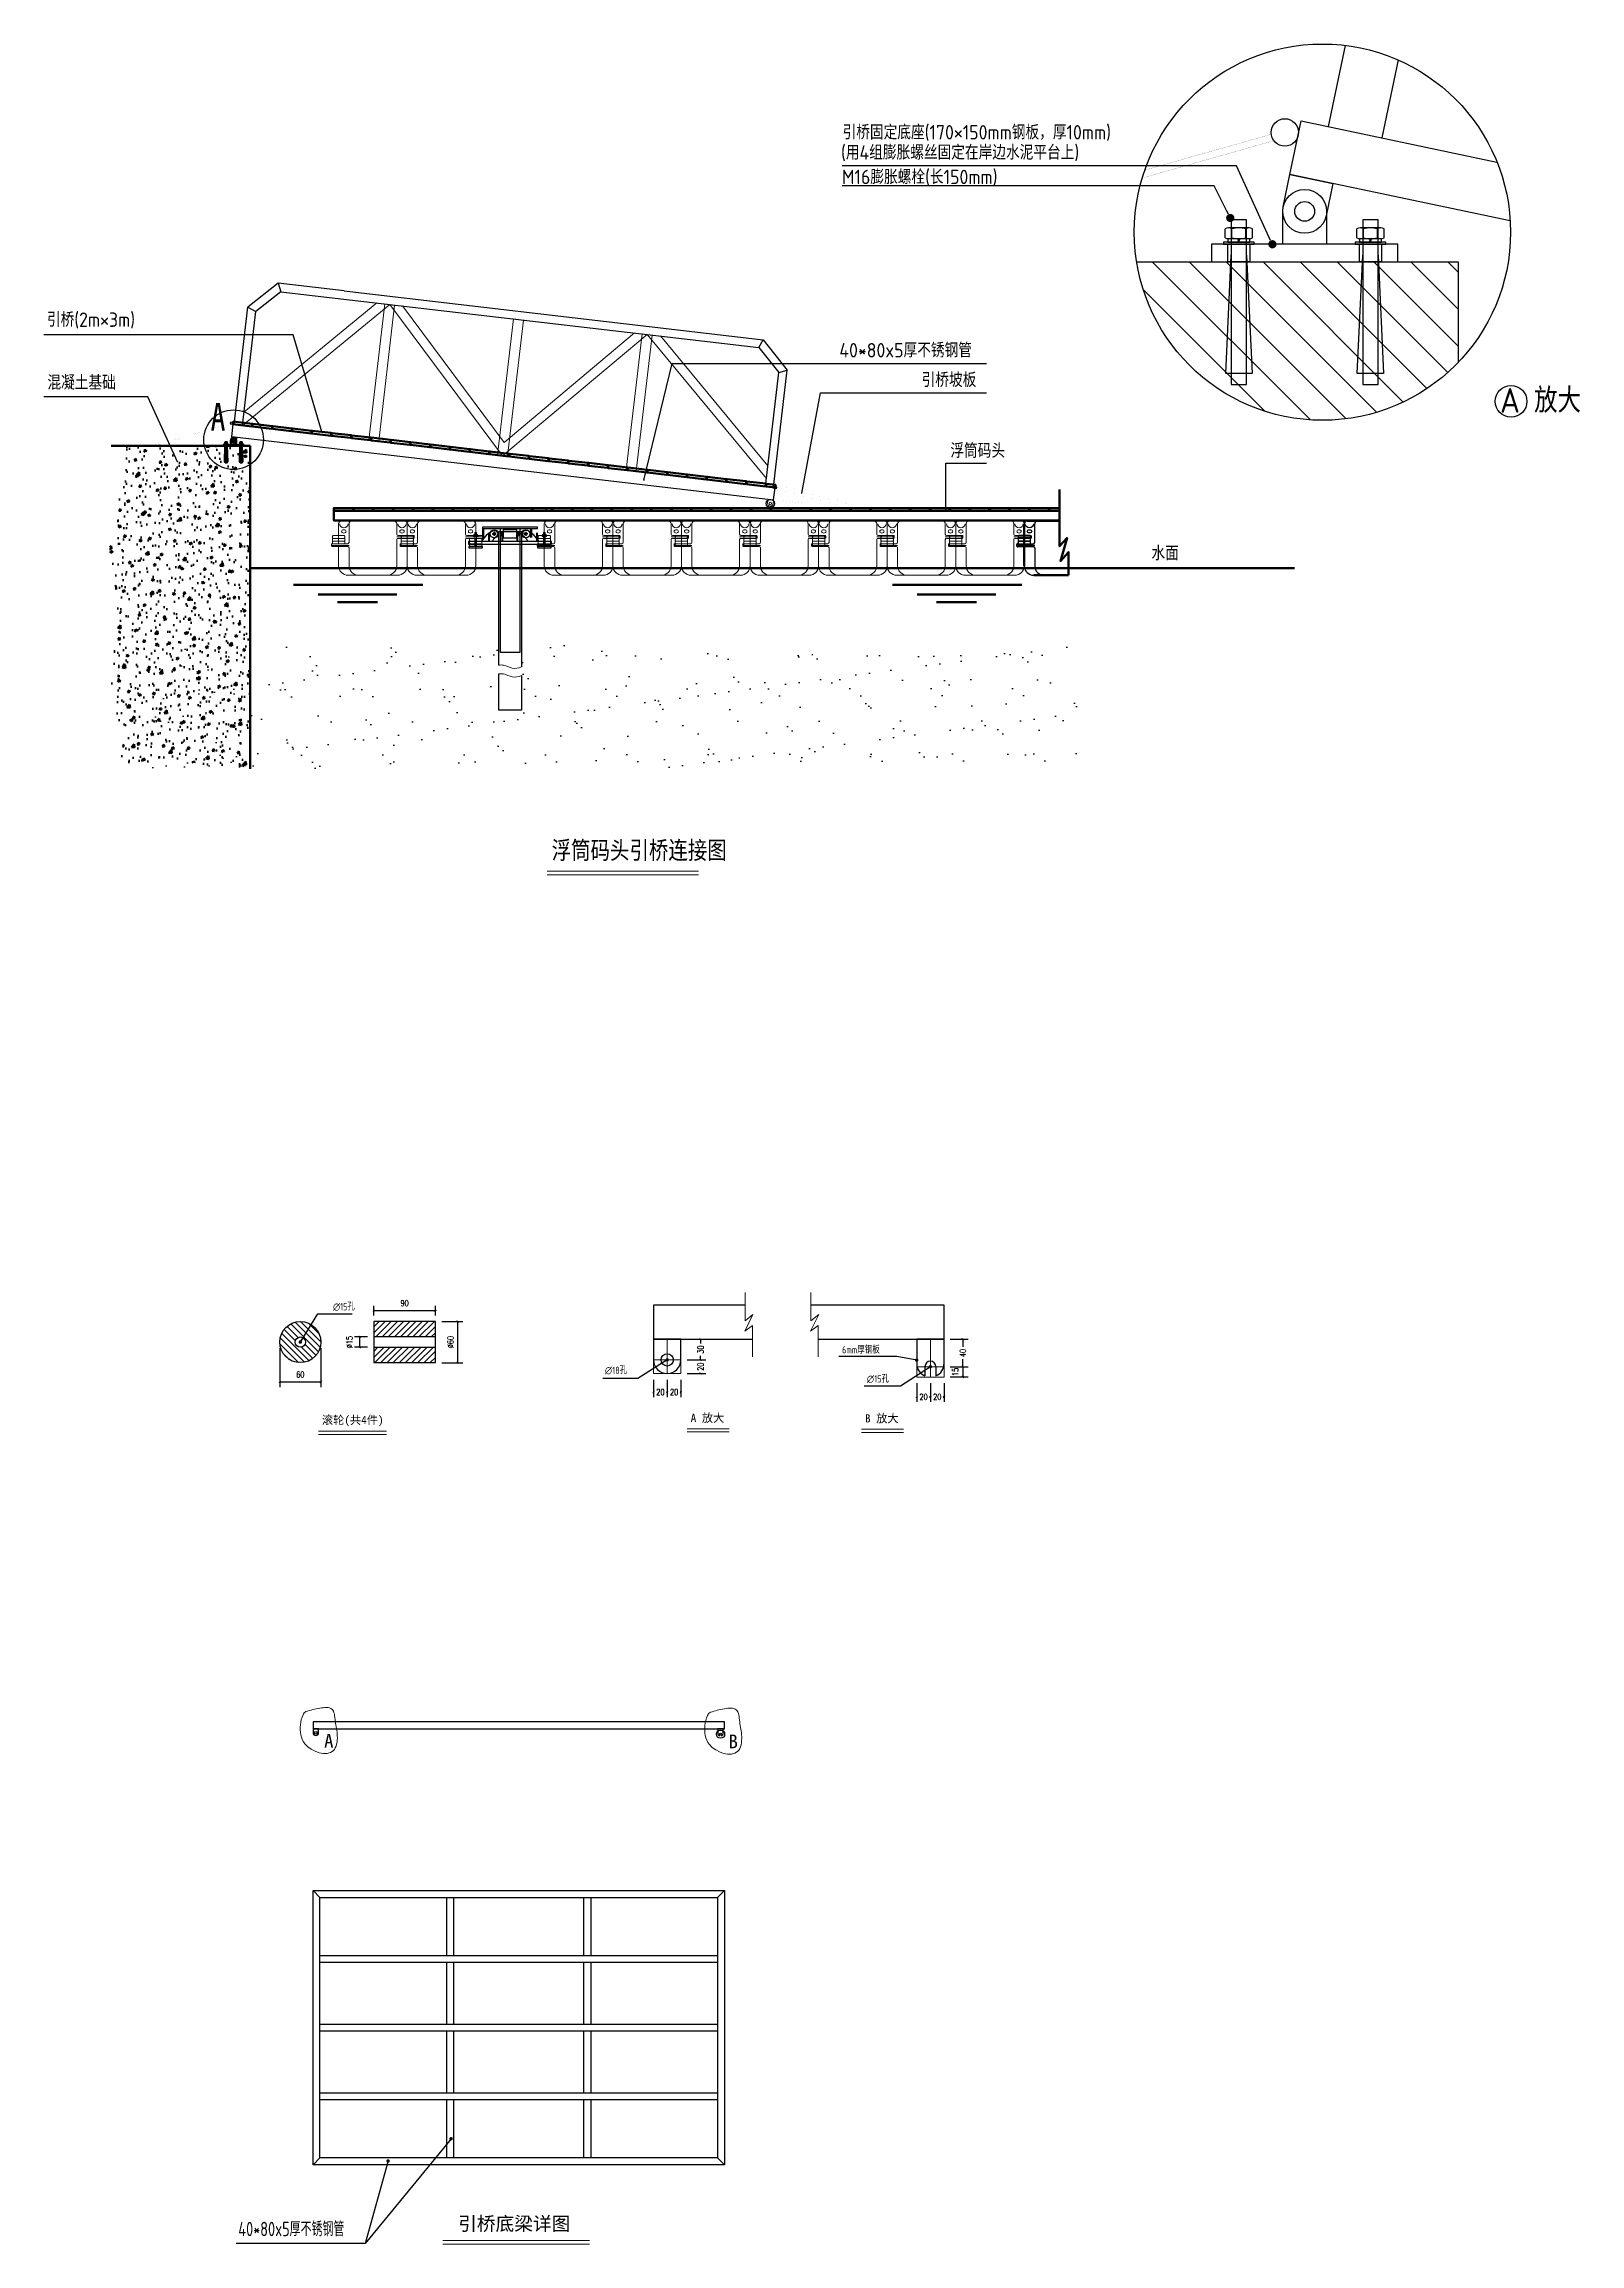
# Model space of a CAD drawing. Extents: x 28691 to 190833, y -3655 to 80068.
# Drawn here: x 82469 to 93670, y 39246 to 55285 of the extents above; entities that cross this region are included whole.
import ezdxf

# ---------------------------------------------------------------- set-up
doc = ezdxf.new("R2010")
doc.units = 0
doc.header["$LTSCALE"] = 10
doc.header["$MEASUREMENT"] = 0
doc.linetypes.add('CENTER', pattern=[50.8, 31.75, -6.35, 6.35, -6.35])
doc.linetypes.add('HIDDEN', pattern=[9.525, 6.35, -3.175])
for name, color, linetype, lineweight in [('2维浮筒', 7, 'Continuous', 5), ('center', 252, 'CENTER', 5), ('Dim', 3, 'Continuous', 13), ('码头标注', 3, 'Continuous', 13)]:
    doc.layers.add(name, color=color, linetype=linetype, lineweight=lineweight)
for name, color, linetype in [('PDF_0', 7, 'Continuous'), ('PUB_DIM', 3, 'Continuous'), ('PUB_TEXT', 7, 'Continuous'), ('木龙骨', 23, 'Continuous'), ('标注', 3, 'Continuous'), ('桩', 1, 'Continuous'), ('浮动码头木地板', 32, 'Continuous')]:
    doc.layers.add(name, color=color, linetype=linetype)
doc.styles.add('_TCH_DIM_T3', font='SIMPLEX', dxfattribs={"width": 0.705882, "bigfont": 'GBCBIG'})
doc.styles.add('HZ', font='ISOCP', dxfattribs={"width": 0.8, "bigfont": '0HZTXT'})
doc.styles.get("Standard").update_dxf_attribs({"font": 'gbenor.shx', "bigfont": 'gbcbig.shx'})
doc.styles.add('黑体', font='simhei.ttf', dxfattribs={"width": 0.8, "height": 25})
doc.dimstyles.new('_TCH_ARCH&&15', dxfattribs={"dimtxt": 44.625, "dimasz": 15, "dimexe": 37.5, "dimexo": 45, "dimgap": 18.9375, "dimtad": 1, "dimdec": 0, "dimzin": 0, "dimdsep": 46, "dimtxsty": '_TCH_DIM_T3', "dimblk": 'ARCHTICK', "dimcen": 0.09, "dimclrt": 7, "dimazin": 2, "dimtfac": 1, "dimtdec": 0, "dimtix": 1, "dimtmove": 2, "dimatfit": 3, "dimfxl": 1, "dimtolj": 1, "dimtzin": 0, "dimarcsym": 0})
doc.dimstyles.new('ISO-25', dxfattribs={"dimtxt": 2.5, "dimasz": 2.5, "dimexe": 1.25, "dimexo": 0.625, "dimtad": 1, "dimtxsty": 'Standard', "dimcen": 2.5, "dimadec": 0, "dimazin": 0, "dimtfac": 1, "dimtmove": 0, "dimatfit": 3, "dimfxl": 1, "dimarcsym": 0})

msp = doc.modelspace()

# ---------------------------------------------------------------- texts
at = {"layer": 'Dim', "color": 7, "char_height": 60, "width": 2788.14123, "attachment_point": 1}
for s, insert in [('{\\fSimSun|b0|i0|c134|p2;滚轮(共4件)}', (84495.57, 45283.175)), ('{\\fSimSun|b0|i0|c134|p2;A 放大}', (87184.497, 45298.515)), ('{\\fSimSun|b0|i0|c134|p2;B 放大}', (88455.713, 45295.32))]:
    msp.add_mtext(s, dxfattribs=dict(at, insert=insert))
at = {"layer": 'Dim', "char_height": 100, "width": 4361.36302, "attachment_point": 1}
for s, insert in [('{\\fSimSun|b0|i0|c134|p2;A}', (84511.74, 42964.848)), ('{\\fSimSun|b0|i0|c134|p2;B}', (87460.719, 42960.15))]:
    msp.add_mtext(s, dxfattribs=dict(at, insert=insert))
at = {"layer": 'PUB_TEXT', "style": 'HZ'}
for s, height, p in [('引桥固定底座(170×150mm钢板，厚10mm)', 105, (88292.371, 54588.674)), ('(用4组膨胀螺丝固定在岸边水泥平台上)', 105, (88280.751, 54441.486)), ('M16膨胀螺栓(长150mm)', 105, (88287.518, 54263.02)), ('引桥(2m×3m)', 105, (82490.38, 53222.386)), ('40*80x5厚不锈钢管', 105, (88268.765, 52999.747)), ('混凝土基础', 105, (82493.848, 52764.015)), ('引桥坡板', 105, (88868.916, 52783.187)), ('A 放大', 180, (93086.651, 52596.854)), ('浮筒码头', 105, (89078.319, 52267.103)), ('水面', 105, (90544.93, 51519.609, 0))]:
    msp.add_text(s, height=height, dxfattribs=at).set_placement(p)
at = {"layer": 'PUB_TEXT', "style": 'HZ', "width": 0.8}
for s, height, p in [('∅15孔', 52.5, (84576.492, 46052.869)), ('6mm厚钢板', 52.5, (88288.44, 45738.321)), ('∅', 52.5, (86559.359, 45588.904)), ('18孔', 52.5, (86613.359, 45588.904)), ('∅', 52.5, (88469.743, 45526.827)), ('15孔', 52.5, (88523.743, 45526.827)), ('40*80x5厚不锈钢管', 105, (83886.021, 39303.086))]:
    msp.add_text(s, height=height, dxfattribs=at).set_placement(p)
at = {"layer": '码头标注', "lineweight": 0, "insert": (83683.436, 52666.516), "char_height": 200, "width": 1719.48067, "attachment_point": 1, "style": '黑体'}
msp.add_mtext('{\\fSimSun|b0|i0|c134|p2;A}', dxfattribs=at)
at = {"layer": '码头标注', "color": 7, "lineweight": 0, "insert": (86170.753, 49472.748, 0), "char_height": 130, "width": 3602.49254, "attachment_point": 1, "style": '黑体'}
msp.add_mtext('{\\fSimSun|b0|i0|c134|p2;浮筒码头引桥连接图}', dxfattribs=at)
at = {"layer": '码头标注', "color": 7, "insert": (85489.069, 39444.478), "char_height": 100, "width": 3602.49254, "attachment_point": 1, "style": '黑体'}
msp.add_mtext('{\\fSimSun|b0|i0|c134|p2;\\W1;引桥底梁详图}', dxfattribs=at)

# ---------------------------------------------------------------- blocks, each defined once
blk = doc.blocks.new('2w')
at = {"layer": '2维浮筒'}
for p, q in [((-250, 229), (-250, 375)), ((-230, 395), (230, 395)), ((-208, 397), (-208, 395)), ((-174, 240), (-174, 375)), ((174, 300), (174, 375)), ((208, 397), (208, 395)), ((250, 375), (250, 289)), ((-302, 218), (-174, 218)), ((-298, 229), (-184, 229)), ((-298, 210), (-184, 210)), ((-250, 70), (-250, 210)), ((-174, 200), (-174, 70)), ((174, 280), (302, 280)), ((174, 260), (174, 70)), ((184, 289), (298, 289)), ((184, 269), (298, 269)), ((250, 269), (250, 70)), ((-180, 0), (180, 0))]:
    blk.add_line(p, q, dxfattribs=at)
at = {"layer": '2维浮筒', "ltscale": 0.5}
for p, q in [((-302, 226), (-302, 214)), ((302, 286), (302, 274))]:
    blk.add_line(p, q, dxfattribs=at)
at = {"layer": '2维浮筒'}
for points in [[(-290, 269), (-210, 269, 0.414214), (-205, 274), (-205, 284, 0.414214), (-210, 289), (-290, 289, 0.414214), (-295, 284), (-295, 274, 0.414214)], [(-290, 249), (-210, 249, 0.414214), (-205, 254), (-205, 264, 0.414214), (-210, 269), (-290, 269, 0.414214), (-295, 264), (-295, 254, 0.414214)], [(-290, 229), (-210, 229, 0.414214), (-205, 234), (-205, 244, 0.414214), (-210, 249), (-290, 249, 0.414214), (-295, 244), (-295, 234, 0.414214)], [(210, 249), (290, 249, 0.414214), (295, 254), (295, 264, 0.414214), (290, 269), (210, 269, 0.414214), (205, 264), (205, 254, 0.414214)], [(210, 229), (290, 229, 0.414214), (295, 234), (295, 244, 0.414214), (290, 249), (210, 249, 0.414214), (205, 244), (205, 234, 0.414214)], [(210, 210), (290, 210, 0.414214), (295, 214), (295, 224, 0.414214), (290, 229), (210, 229, 0.414214), (205, 224), (205, 214, 0.414214)]]:
    blk.add_lwpolyline(points, format="xyb", close=True, dxfattribs=at)
for centre, radius, start, end in [((-230, 375), 20, 90, 180), ((0, -6836), 7236, 88.3501, 91.6499), ((-154, 375), 20, 90, 180), ((154, 375), 20, 0, 90), ((230, 375), 20, 0, 90), ((-298, 214), 4, 180, 270), ((-184, 240), 10, 270, 0), ((-184, 200), 10, 0, 90), ((184, 300), 10, 180, 270), ((184, 260), 10, 90, 180), ((298, 274), 4, 270, 0), ((-180, 70), 70, 180, 270), ((-104, 70), 70, 180, 270), ((104, 70), 70, 270, 0), ((180, 70), 70, 270, 0)]:
    blk.add_arc(centre, radius, start, end, dxfattribs=at)
at = {"layer": '2维浮筒', "ltscale": 0.5}
for centre, start, end in [((-298, 226), 90, 180), ((298, 286), 0, 90)]:
    blk.add_arc(centre, 4, start, end, dxfattribs=at)
at = {"layer": '2维浮筒', "extrusion": (0, 0, -1)}
blk.add_ellipse((-212, 375), major_axis=(-30.4, 0), ratio=0.921809, start_param=3.141593, end_param=6.283185, dxfattribs=at)
at = {"layer": '2维浮筒'}
blk.add_ellipse((-212, 320), major_axis=(-16, 0), ratio=0.75, dxfattribs=at)
blk.add_ellipse((212, 375), major_axis=(30.4, 0.1), ratio=0.921809, start_param=3.141593, end_param=6.283185, dxfattribs=at)
at = {"layer": '2维浮筒', "extrusion": (0, 0, -1)}
blk.add_ellipse((212, 320), major_axis=(16, 0), ratio=0.75, dxfattribs=at)
blk = doc.blocks.new('_ArchTick')
at = {"color": 0, "linetype": 'ByBlock', "const_width": 0.4}
blk.add_lwpolyline([(-0.5, -0.5), (0.5, 0.5)], dxfattribs=at)
blk = doc.blocks.new('*D70')
at = {"layer": 'Defpoints', "color": 0, "transparency": 16777216}
for p in [(88833, 45567), (88933, 45567), (88933, 45422)]:
    blk.add_point(p, dxfattribs=at)
at = {"layer": 'PUB_DIM', "color": 0, "lineweight": -2, "transparency": 16777216}
for p, q in [((88833, 45522), (88833, 45385)), ((88833, 45422), (88839, 45422)), ((88933, 45422), (88927, 45422)), ((88933, 45522), (88933, 45385))]:
    blk.add_line(p, q, dxfattribs=at)
at = {"layer": 'PUB_DIM', "color": 0, "lineweight": -2, "transparency": 16777216, "xscale": 15, "yscale": 15, "zscale": 15, "rotation": 180}
blk.add_blockref('_ArchTick', (88833, 45422), dxfattribs=at)
at = {"layer": 'PUB_DIM', "color": 0, "lineweight": -2, "transparency": 16777216, "xscale": 15, "yscale": 15, "zscale": 15}
blk.add_blockref('_ArchTick', (88933, 45422), dxfattribs=at)
at = {"layer": 'PUB_DIM', "color": 7, "transparency": 16777216, "insert": (88883, 45422), "char_height": 44.6, "attachment_point": 5, "style": '_TCH_DIM_T3'}
blk.add_mtext('\\A1;20', dxfattribs=at)
blk = doc.blocks.new('*D69')
at = {"layer": 'Defpoints', "color": 0, "transparency": 16777216}
for p in [(88933, 45567), (89033, 45567), (89033, 45422)]:
    blk.add_point(p, dxfattribs=at)
at = {"layer": 'PUB_DIM', "color": 0, "lineweight": -2, "transparency": 16777216}
for p, q in [((88933, 45522), (88933, 45385)), ((88933, 45422), (88939, 45422)), ((89033, 45422), (89027, 45422)), ((89033, 45522), (89033, 45385))]:
    blk.add_line(p, q, dxfattribs=at)
at = {"layer": 'PUB_DIM', "color": 0, "lineweight": -2, "transparency": 16777216, "xscale": 15, "yscale": 15, "zscale": 15, "rotation": 180}
blk.add_blockref('_ArchTick', (88933, 45422), dxfattribs=at)
at = {"layer": 'PUB_DIM', "color": 0, "lineweight": -2, "transparency": 16777216, "xscale": 15, "yscale": 15, "zscale": 15}
blk.add_blockref('_ArchTick', (89033, 45422), dxfattribs=at)
at = {"layer": 'PUB_DIM', "color": 7, "transparency": 16777216, "insert": (88983, 45422), "char_height": 44.6, "attachment_point": 5, "style": '_TCH_DIM_T3'}
blk.add_mtext('\\A1;20', dxfattribs=at)
blk = doc.blocks.new('*D68')
at = {"layer": 'Defpoints', "color": 0, "transparency": 16777216}
for p in [(89033, 45842), (89033, 45642), (89169, 45642)]:
    blk.add_point(p, dxfattribs=at)
at = {"layer": 'PUB_DIM', "color": 0, "lineweight": -2, "transparency": 16777216}
for p, q in [((89078, 45842), (89207, 45842)), ((89169, 45842), (89169, 45786)), ((89078, 45642), (89207, 45642)), ((89169, 45642), (89169, 45697))]:
    blk.add_line(p, q, dxfattribs=at)
at = {"layer": 'PUB_DIM', "color": 0, "lineweight": -2, "transparency": 16777216, "xscale": 15, "yscale": 15, "zscale": 15}
for p, rotation in [((89169, 45842), 90), ((89169, 45642), 270)]:
    blk.add_blockref('_ArchTick', p, dxfattribs=dict(at, rotation=rotation))
at = {"layer": 'PUB_DIM', "color": 7, "transparency": 16777216, "insert": (89169, 45742), "char_height": 44.6, "attachment_point": 5, "rotation": 90, "style": '_TCH_DIM_T3'}
blk.add_mtext('\\A1;40', dxfattribs=at)
blk = doc.blocks.new('*D67')
at = {"layer": 'Defpoints', "color": 0, "transparency": 16777216}
for p in [(89033, 45642), (89033, 45567), (89169, 45567)]:
    blk.add_point(p, dxfattribs=at)
at = {"layer": 'PUB_DIM', "color": 0, "lineweight": -2, "transparency": 16777216}
for p, q in [((89078, 45642), (89207, 45642)), ((89078, 45567), (89207, 45567)), ((89169, 45642), (89169, 45567))]:
    blk.add_line(p, q, dxfattribs=at)
at = {"layer": 'PUB_DIM', "color": 0, "lineweight": -2, "transparency": 16777216, "xscale": 15, "yscale": 15, "zscale": 15}
for p, rotation in [((89169, 45642), 90), ((89169, 45567), 270)]:
    blk.add_blockref('_ArchTick', p, dxfattribs=dict(at, rotation=rotation))
at = {"layer": 'PUB_DIM', "color": 7, "transparency": 16777216, "insert": (89114, 45604), "char_height": 44.6, "attachment_point": 5, "rotation": 90, "style": '_TCH_DIM_T3'}
blk.add_mtext('\\A1;15', dxfattribs=at)
blk = doc.blocks.new('*D66')
at = {"layer": 'Defpoints', "color": 0, "transparency": 16777216}
for p in [(84188, 45821), (84488, 45821), (84488, 45531)]:
    blk.add_point(p, dxfattribs=at)
at = {"layer": 'PUB_DIM', "color": 0, "lineweight": -2, "transparency": 16777216}
for p, q in [((84188, 45776), (84188, 45493)), ((84488, 45776), (84488, 45493)), ((84188, 45531), (84488, 45531))]:
    blk.add_line(p, q, dxfattribs=at)
at = {"layer": 'PUB_DIM', "color": 0, "lineweight": -2, "transparency": 16777216, "xscale": 15, "yscale": 15, "zscale": 15, "rotation": 180}
blk.add_blockref('_ArchTick', (84188, 45531), dxfattribs=at)
at = {"layer": 'PUB_DIM', "color": 0, "lineweight": -2, "transparency": 16777216, "xscale": 15, "yscale": 15, "zscale": 15}
blk.add_blockref('_ArchTick', (84488, 45531), dxfattribs=at)
at = {"layer": 'PUB_DIM', "color": 7, "transparency": 16777216, "insert": (84338, 45585), "char_height": 44.6, "attachment_point": 5, "style": '_TCH_DIM_T3'}
blk.add_mtext('\\A1;60', dxfattribs=at)
blk = doc.blocks.new('*D65')
at = {"layer": 'Defpoints', "color": 0, "transparency": 16777216}
for p in [(84874, 46048), (84874, 45971), (85324, 45971)]:
    blk.add_point(p, dxfattribs=at)
at = {"layer": 'PUB_DIM', "color": 0, "lineweight": -2, "transparency": 16777216}
for p, q in [((84874, 46016), (84874, 46085)), ((85324, 46048), (84874, 46048)), ((85324, 46016), (85324, 46085))]:
    blk.add_line(p, q, dxfattribs=at)
at = {"layer": 'PUB_DIM', "color": 0, "lineweight": -2, "transparency": 16777216, "xscale": 15, "yscale": 15, "zscale": 15, "rotation": 180}
blk.add_blockref('_ArchTick', (84874, 46048), dxfattribs=at)
at = {"layer": 'PUB_DIM', "color": 0, "lineweight": -2, "transparency": 16777216, "xscale": 15, "yscale": 15, "zscale": 15}
blk.add_blockref('_ArchTick', (85324, 46048), dxfattribs=at)
at = {"layer": 'PUB_DIM', "color": 7, "transparency": 16777216, "insert": (85099, 46105), "char_height": 44.6, "attachment_point": 5, "style": '_TCH_DIM_T3'}
blk.add_mtext('\\A1;90', dxfattribs=at)
blk = doc.blocks.new('*D64')
at = {"layer": 'Defpoints', "color": 0, "transparency": 16777216}
for p in [(85324, 45971), (85486, 45971), (85324, 45671)]:
    blk.add_point(p, dxfattribs=at)
at = {"layer": 'PUB_DIM', "color": 0, "lineweight": -2, "transparency": 16777216}
for p, q in [((85369, 45971), (85524, 45971)), ((85486, 45671), (85486, 45971)), ((85369, 45671), (85524, 45671))]:
    blk.add_line(p, q, dxfattribs=at)
at = {"layer": 'PUB_DIM', "color": 0, "lineweight": -2, "transparency": 16777216, "xscale": 15, "yscale": 15, "zscale": 15}
for p, rotation in [((85486, 45971), 90), ((85486, 45671), 270)]:
    blk.add_blockref('_ArchTick', p, dxfattribs=dict(at, rotation=rotation))
at = {"layer": 'PUB_DIM', "color": 7, "transparency": 16777216, "insert": (85433, 45821), "char_height": 44.6, "attachment_point": 5, "rotation": 90, "style": '_TCH_DIM_T3'}
blk.add_mtext('\\A1;%%C60', dxfattribs=at)
blk = doc.blocks.new('*D63')
at = {"layer": 'Defpoints', "color": 0, "transparency": 16777216}
for p in [(84771, 45859), (84874, 45859), (84874, 45784)]:
    blk.add_point(p, dxfattribs=at)
at = {"layer": 'PUB_DIM', "color": 0, "lineweight": -2, "transparency": 16777216}
for p, q in [((84829, 45859), (84734, 45859)), ((84829, 45784), (84734, 45784)), ((84771, 45784), (84771, 45859))]:
    blk.add_line(p, q, dxfattribs=at)
at = {"layer": 'PUB_DIM', "color": 0, "lineweight": -2, "transparency": 16777216, "xscale": 15, "yscale": 15, "zscale": 15}
for p, rotation in [((84771, 45859), 90), ((84771, 45784), 270)]:
    blk.add_blockref('_ArchTick', p, dxfattribs=dict(at, rotation=rotation))
at = {"layer": 'PUB_DIM', "color": 7, "transparency": 16777216, "insert": (84696, 45821), "char_height": 44.6, "attachment_point": 5, "rotation": 90, "style": '_TCH_DIM_T3'}
blk.add_mtext('\\A1;%%C15', dxfattribs=at)
blk = doc.blocks.new('*D62')
at = {"layer": 'Defpoints', "color": 0, "transparency": 16777216}
for p in [(86914, 45592), (87014, 45592), (87014, 45457)]:
    blk.add_point(p, dxfattribs=at)
at = {"layer": 'PUB_DIM', "color": 0, "lineweight": -2, "transparency": 16777216}
for p, q in [((86914, 45547), (86914, 45419)), ((86914, 45457), (86919, 45457)), ((87014, 45457), (87008, 45457)), ((87014, 45547), (87014, 45419))]:
    blk.add_line(p, q, dxfattribs=at)
at = {"layer": 'PUB_DIM', "color": 0, "lineweight": -2, "transparency": 16777216, "xscale": 15, "yscale": 15, "zscale": 15, "rotation": 180}
blk.add_blockref('_ArchTick', (86914, 45457), dxfattribs=at)
at = {"layer": 'PUB_DIM', "color": 0, "lineweight": -2, "transparency": 16777216, "xscale": 15, "yscale": 15, "zscale": 15}
blk.add_blockref('_ArchTick', (87014, 45457), dxfattribs=at)
at = {"layer": 'PUB_DIM', "color": 7, "transparency": 16777216, "insert": (86964, 45457), "char_height": 44.6, "attachment_point": 5, "style": '_TCH_DIM_T3'}
blk.add_mtext('\\A1;20', dxfattribs=at)
blk = doc.blocks.new('*D61')
at = {"layer": 'Defpoints', "color": 0, "transparency": 16777216}
for p in [(87014, 45592), (87114, 45592), (87114, 45457)]:
    blk.add_point(p, dxfattribs=at)
at = {"layer": 'PUB_DIM', "color": 0, "lineweight": -2, "transparency": 16777216}
for p, q in [((87014, 45547), (87014, 45419)), ((87014, 45457), (87019, 45457)), ((87114, 45457), (87108, 45457)), ((87114, 45547), (87114, 45419))]:
    blk.add_line(p, q, dxfattribs=at)
at = {"layer": 'PUB_DIM', "color": 0, "lineweight": -2, "transparency": 16777216, "xscale": 15, "yscale": 15, "zscale": 15, "rotation": 180}
blk.add_blockref('_ArchTick', (87014, 45457), dxfattribs=at)
at = {"layer": 'PUB_DIM', "color": 0, "lineweight": -2, "transparency": 16777216, "xscale": 15, "yscale": 15, "zscale": 15}
blk.add_blockref('_ArchTick', (87114, 45457), dxfattribs=at)
at = {"layer": 'PUB_DIM', "color": 7, "transparency": 16777216, "insert": (87064, 45457), "char_height": 44.6, "attachment_point": 5, "style": '_TCH_DIM_T3'}
blk.add_mtext('\\A1;20', dxfattribs=at)
blk = doc.blocks.new('*D60')
at = {"layer": 'Defpoints', "color": 0, "transparency": 16777216}
for p in [(87114, 45842), (87114, 45692), (87257, 45692)]:
    blk.add_point(p, dxfattribs=at)
at = {"layer": 'PUB_DIM', "color": 0, "lineweight": -2, "transparency": 16777216}
for p, q in [((87159, 45842), (87295, 45842)), ((87257, 45842), (87257, 45811)), ((87257, 45692), (87257, 45722)), ((87159, 45692), (87295, 45692))]:
    blk.add_line(p, q, dxfattribs=at)
at = {"layer": 'PUB_DIM', "color": 0, "lineweight": -2, "transparency": 16777216, "xscale": 15, "yscale": 15, "zscale": 15}
for p, rotation in [((87257, 45842), 90), ((87257, 45692), 270)]:
    blk.add_blockref('_ArchTick', p, dxfattribs=dict(at, rotation=rotation))
at = {"layer": 'PUB_DIM', "color": 7, "transparency": 16777216, "insert": (87257, 45767), "char_height": 44.6, "attachment_point": 5, "rotation": 90, "style": '_TCH_DIM_T3'}
blk.add_mtext('\\A1;30', dxfattribs=at)
blk = doc.blocks.new('*D59')
at = {"layer": 'Defpoints', "color": 0, "transparency": 16777216}
for p in [(87114, 45692), (87114, 45592), (87257, 45592)]:
    blk.add_point(p, dxfattribs=at)
at = {"layer": 'PUB_DIM', "color": 0, "lineweight": -2, "transparency": 16777216}
for p, q in [((87159, 45692), (87295, 45692)), ((87159, 45592), (87295, 45592)), ((87257, 45692), (87257, 45686)), ((87257, 45592), (87257, 45597))]:
    blk.add_line(p, q, dxfattribs=at)
at = {"layer": 'PUB_DIM', "color": 0, "lineweight": -2, "transparency": 16777216, "xscale": 15, "yscale": 15, "zscale": 15}
for p, rotation in [((87257, 45692), 90), ((87257, 45592), 270)]:
    blk.add_blockref('_ArchTick', p, dxfattribs=dict(at, rotation=rotation))
at = {"layer": 'PUB_DIM', "color": 7, "transparency": 16777216, "insert": (87257, 45642), "char_height": 44.6, "attachment_point": 5, "rotation": 90, "style": '_TCH_DIM_T3'}
blk.add_mtext('\\A1;20', dxfattribs=at)
blk = doc.blocks.new('_Dot')
at = {"color": 0, "linetype": 'ByBlock', "lineweight": -2}
blk.add_line((-0.5, 0), (-1, 0), dxfattribs=at)
at = {"color": 0, "linetype": 'ByBlock', "const_width": 0.5}
blk.add_lwpolyline([(-0.25, 0, 1), (0.25, 0, 1)], format="xyb", close=True, dxfattribs=at)
blk = doc.blocks.new('qqqyyy')
at = {"lineweight": 15}
blk.add_lwpolyline([(0, -20), (0, -20, 0.414214), (20, 0), (20, 30), (-20, 30), (-20, 0, 0.414214)], format="xyb", close=True, dxfattribs=at)
blk.add_circle((0, 0), 9, dxfattribs=at)
blk = doc.blocks.new('A$C72257F81')
at = {"color": 252, "lineweight": 0}
for p, q in [((34, 82), (34, 85)), ((67, 85), (34, 85)), ((44, 82), (34, 82)), ((38, 97), (37, 96)), ((37, 86), (37, 96)), ((38, 85), (37, 86)), ((38, 97), (62, 97)), ((62, 85), (38, 85)), ((42, 85), (42, 97)), ((44, 111), (56, 111)), ((44, 87), (44, 110)), ((44, 109), (56, 110)), ((44, 108), (56, 108)), ((44, 106), (56, 107)), ((44, 105), (56, 105)), ((44, 103), (56, 104)), ((44, 102), (56, 102)), ((44, 100), (56, 101)), ((44, 99), (56, 99)), ((44, 97), (56, 97)), ((44, 10), (44, 87)), ((44, 82), (67, 82)), ((45, 113), (54, 113)), ((53, 113), (47, 113)), ((50, 85), (50, 97)), ((56, 87), (56, 110)), ((56, 10), (56, 87)), ((58, 85), (58, 97)), ((62, 97), (63, 96)), ((62, 85), (63, 86)), ((63, 96), (63, 86)), ((63, 96), (63, 95)), ((67, 82), (67, 85))]:
    blk.add_line(p, q, dxfattribs=at)
at = {"color": 252}
blk.add_lwpolyline([(0, 0), (100, 0), (100, 10), (0, 10)], close=True, dxfattribs=at)
at = {"color": 252, "lineweight": 0}
for centre, start, end in [((47, 110), 90, 180), ((53, 110), 0, 90)]:
    blk.add_arc(centre, 3, start, end, dxfattribs=at)
blk = doc.blocks.new('A$C26E901EB')
at = {"color": 6}
for p, q in [((200, 1060), (0, 860)), ((225, 1000), (60, 835)), ((683, 1060), (200, 1060)), ((200, 1060), (225, 1000)), ((225, 1000), (3735, 1000)), ((683, 1060), (3760, 1060)), ((3735, 1000), (3760, 1060)), ((3735, 1000), (3900, 835)), ((3760, 1060), (3960, 860)), ((0, 0), (0, 860)), ((0, 860), (60, 835)), ((60, 0), (60, 835)), ((3900, 835), (3960, 860)), ((3900, 0), (3900, 835)), ((3960, 0), (3960, 860))]:
    blk.add_line(p, q, dxfattribs=at)
at = {"color": 6, "lineweight": 20}
for points in [[(60, 0), (1025, 1000), (1970, 0), (2914, 1000), (3900, 57)], [(60, 97), (931, 1000)], [(1118, 1000), (1970, 98), (2821, 1000)], [(3012, 1000), (3900, 151)]]:
    blk.add_lwpolyline(points, dxfattribs=at)
for points in [[(1061, 1000), (988, 1000), (988, 0), (1061, 0)], [(2007, 1000), (1933, 1000), (1933, 0), (2007, 0)], [(2951, 1000), (2877, 1000), (2877, 0), (2951, 0)]]:
    blk.add_lwpolyline(points, close=True, dxfattribs=at)

# ---------------------------------------------------------------- dimensions: what is measured, and where the dimension line sits
at = {"layer": 'PUB_DIM'}
for base, p1, p2, angle, text, picture, middle in [((84873.773, 46047.619), (85323.773, 45971.445), (84873.773, 45971.445), 180, '90', '*D65', (85098.773, 46104.714)), ((84771.194, 45858.945), (84873.773, 45783.945), (84873.773, 45858.945), 270, '%%C15', '*D63', (84696.325, 45821.445)), ((85486.387, 45971.445), (85323.773, 45671.445), (85323.773, 45971.445), 270, '%%C60', '*D64', (85433.128, 45821.445)), ((87257.209, 45691.654), (87113.608, 45841.654), (87113.608, 45691.654), 270, '30', '*D60', (87257.209, 45766.654)), ((89169.48, 45641.654), (89032.992, 45841.654), (89032.992, 45641.654), 90, '40', '*D68', (89169.48, 45741.654)), ((87257.209, 45591.654), (87113.608, 45691.654), (87113.608, 45591.654), 270, '20', '*D59', (87257.209, 45641.654)), ((89169.48, 45566.654), (89032.992, 45641.654), (89032.992, 45566.654), 90, '15', '*D67', (89114.178, 45604.154))]:
    dim = msp.add_linear_dim(base=base, p1=p1, p2=p2, angle=angle, text=text, dimstyle='_TCH_ARCH&&15', dxfattribs=at)
    dim.commit()
    dim.dimension.update_dxf_attribs({"geometry": picture, "text_midpoint": middle, "dimtype": 128})
for base, p1, p2, text, picture, middle in [((84488.272, 45530.588), (84188.272, 45821.445), (84488.272, 45821.445), '60', '*D66', (84338.272, 45584.627)), ((87013.608, 45456.652), (86913.608, 45591.654), (87013.608, 45591.654), '20', '*D62', (86963.608, 45456.652)), ((87113.608, 45456.652), (87013.608, 45591.654), (87113.608, 45591.654), '20', '*D61', (87063.608, 45456.652)), ((88932.992, 45422.163), (88832.992, 45566.654), (88932.992, 45566.654), '20', '*D70', (88882.992, 45422.163)), ((89032.992, 45422.163), (88932.992, 45566.654), (89032.992, 45566.654), '20', '*D69', (88982.992, 45422.163))]:
    dim = msp.add_linear_dim(base=base, p1=p1, p2=p2, text=text, dimstyle='_TCH_ARCH&&15', dxfattribs=at)
    dim.commit()
    dim.dimension.update_dxf_attribs({"geometry": picture, "text_midpoint": middle, "dimtype": 128})

# ---------------------------------------------------------------- hatches: boundary and pattern name
at = {"lineweight": 100}
h = msp.add_hatch(dxfattribs=at)
h.set_pattern_fill('AR-CONC', color=252, style=0)
h.set_pattern_definition([(50, (81750.25, 48044.92), (182.1847, -15.939), [19.05, -209.55]), (355, (81750.25, 48044.92), (-35.243, 191.057), [15.24, -167.64]), (100.451, (81765.43, 48043.6), (146.9425, 175.117), [16.19, -178.09]), (46.184, (81750.25, 48095.72), (271.079, -42.042), [28.575, -314.325]), (96.6356, (81772.84, 48092.22), (237.404, 247.426), [24.285, -267.135]), (351.184, (81750.25, 48095.72), (237.405, 247.425), [22.86, -251.46]), (21, (81775.65, 48083.02), (151.615, -102.2655), [19.05, -209.55]), (326, (81775.65, 48083.02), (61.802, 184.188), [15.24, -167.64]), (71.4514, (81788.28, 48074.5), (213.4165, 81.923), [16.19, -178.09]), (37.5, (81750.25, 48044.923), (3.0886, 84.555), [0, -165.608, 0, -170.18, 0, -168.275]), (7.5, (81750.25, 48044.92), (66.8197, 100.1806), [0, -97.028, 0, -161.798, 0, -64.135]), (327.5, (81693.61, 48044.923), (135.5906, -5.7287), [0, -63.5, 0, -198.12, 0, -262.89]), (317.5, (81668.21, 48044.92), (148.1292, 25.4265), [0, -82.55, 0, -131.572, 0, -186.69])])
h.paths.add_polyline_path([(83972.255, 52355.961), (83014.802, 52355.961), (83049.38, 52178.886), (82943.712, 51587.607), (83007.113, 51218.058), (82954.279, 50605.662), (83049.38, 50183.32), (83017.68, 50003.825), (83376.953, 50077.734), (83662.259, 50024.942), (83972.255, 50015.262)])
h = msp.add_hatch()
h.set_pattern_fill('AR-SAND', color=47, scale=7.5, style=0)
h.set_pattern_definition([(37.5, (64696.3, 51018.56), (-12.0002, 367.06), [0, -289.56, 0, -323.85, 0, -309.5625]), (7.5, (64696.3, 51018.56), (337.142, 537.619), [0, -156.21, 0, -260.985, 0, -100.0125]), (327.5, (64461.97, 51018.56), (593.2443, 1.078), [0, -95.25, 0, -342.9, 0, -447.675]), (317.5, (64461.97, 51018.56), (572.667, 167.197), [0, -47.625, 0, -224.79, 0, -257.175])])
h.paths.add_polyline_path([(89965.259, 50545.888), (89965.259, 50900.808), (83257.928, 50900.808), (83257.928, 50004.371), (90002.894, 50004.371), (90002.894, 50489.788), (90010.842, 50489.788), (89965.259, 50545.888)])
at = {"lineweight": 5}
h = msp.add_hatch(dxfattribs=at)
h.set_pattern_fill('ANSI31', color=252, scale=10, angle=90, style=0)
h.set_pattern_definition([(135, (88458.115, 35881.856), (-22.45064, -22.45064), [])])
h.paths.add_polyline_path([(84188.272, 45821.445, 1), (84488.272, 45821.445, 1)])
h.paths.add_polyline_path([(84375.772, 45821.445, 1), (84300.772, 45821.445, 1)], flags=16)
h = msp.add_hatch(dxfattribs=at)
h.set_pattern_fill('ANSI31', color=252, scale=10, angle=180, style=0)
h.set_pattern_definition([(225, (104843.64, 54588.04), (22.45064, -22.45064), [])])
h.paths.add_polyline_path([(84873.773, 45783.945), (84873.773, 45671.445), (85323.773, 45671.445), (85323.773, 45783.945)])
h.paths.add_polyline_path([(84873.773, 45971.445), (84873.773, 45858.945), (85323.773, 45858.945), (85323.773, 45971.445)])

# ---------------------------------------------------------------- linework, layer by layer
at = {"color": 4}
for p, q in [((91173.979, 53840.68), (91181.979, 53864.68)), ((91181.979, 53840.68), (91189.979, 53864.68)), ((92133.979, 53840.68), (92141.979, 53864.68)), ((92141.979, 53840.68), (92149.979, 53864.68))]:
    msp.add_line(p, q, dxfattribs=at)
at = {"color": 253, "lineweight": 5}
for p, q in [((91703.46, 52544.23), (90551.01, 53696.68)), ((91964.721, 52552.377), (90820.418, 53696.68)), ((92186.894, 52599.612), (91089.825, 53696.68)), ((92381.268, 52674.646), (91359.233, 53696.68)), ((92553.089, 52772.232), (91628.641, 53696.68)), ((92704.956, 52889.773), (91898.048, 53696.68)), ((92781.979, 53082.158), (92167.456, 53696.68)), ((92781.979, 53351.566), (92436.864, 53696.68)), ((92781.979, 53620.973), (92706.271, 53696.68)), ((91370.743, 52607.539), (90486.021, 53492.261))]:
    msp.add_line(p, q, dxfattribs=at)
at = {"color": 1}
for p, q in [((85698.354, 51708.474), (85657.585, 51657.426)), ((85746.684, 51676.094), (85740.766, 51657.426)), ((85809.992, 51728.722), (85814.992, 51728.722)), ((85809.992, 51657.426), (85809.992, 51728.722)), ((85814.992, 51657.426), (85814.992, 51728.722)), ((85924.992, 51728.722), (85919.992, 51728.722)), ((85919.992, 51657.426), (85919.992, 51728.722)), ((85924.992, 51657.426), (85924.992, 51728.722)), ((85988.295, 51676.094), (85994.213, 51657.426)), ((86036.625, 51708.474), (86077.394, 51657.426)), ((88892.742, 45641.654), (88892.742, 45575.112)), ((88973.242, 45641.654), (88973.242, 45575.112)), ((87394.491, 42963.001), (87394.491, 42949.692)), ((87410.591, 42963.001), (87410.591, 42949.692))]:
    msp.add_line(p, q, dxfattribs=at)
at = {"color": 2}
for p, q in [((85929.492, 51715.722), (85926.492, 51713.722)), ((85929.492, 51713.722), (85926.492, 51711.722))]:
    msp.add_line(p, q, dxfattribs=at)
for p, q in [((84481.171, 41773.331), (84431.171, 41823.331)), ((87381.171, 41773.331), (87431.171, 41823.331)), ((84481.171, 39873.331), (84431.171, 39823.331)), ((87381.171, 39873.331), (87431.171, 39823.331))]:
    msp.add_line(p, q)
for points in [[(91957.002, 55274.695), (91832.679, 54682.792)], [(92343.48, 55168.763), (92224.137, 54600.57)], [(93160.737, 53995.119), (91554.728, 54332.444), (91636.95, 54723.902), (93064.449, 54424.071)], [(90437.055, 53696.68), (92781.979, 53696.68), (92781.979, 52964.126)], [(87582.324, 46091.654), (86913.608, 46091.654), (86913.608, 45841.654), (87635.829, 45841.654)], [(88115.457, 45841.654), (89032.992, 45841.654), (89032.992, 46091.654), (88061.952, 46091.654)], [(85406.171, 41348.331), (85406.171, 41773.331), (85456.171, 41773.331), (85456.171, 41348.331)], [(86406.171, 41348.331), (86406.171, 41773.331), (86456.171, 41773.331), (86456.171, 41348.331)], [(85406.171, 40848.331), (85406.171, 41298.331)], [(85456.171, 41298.331), (85456.171, 40848.331)], [(86406.171, 40848.331), (86406.171, 41298.331)], [(86456.171, 41298.331), (86456.171, 40848.331)], [(85406.171, 40348.331), (85406.171, 40798.331)], [(85456.171, 40798.331), (85456.171, 40348.331)], [(86406.171, 40348.331), (86406.171, 40798.331)], [(86456.171, 40798.331), (86456.171, 40348.331)], [(85406.171, 39873.331), (85406.171, 40298.331)], [(85456.171, 40298.331), (85456.171, 39873.331)], [(86406.171, 39873.331), (86406.171, 40298.331)], [(86456.171, 40298.331), (86456.171, 39873.331)]]:
    msp.add_lwpolyline(points)
at = {"flags": 128}
for points, const_width in [([(91437.583, 54579.924), (90478.031, 54308.202)], 1), ([(91418.274, 54626.422), (90496.626, 54365.434)], 1), ([(83830.178, 52519.516), (83252.878, 52356.039)], 0.1), ([(83831.54, 52514.705), (83270.956, 52355.961)], 0.1), ([(88348.904, 51930.606), (87805.761, 52071.63), (87798.613, 52042.491), (88341.365, 51901.569), (88348.904, 51930.606)], 0.1)]:
    msp.add_lwpolyline(points, dxfattribs=dict(at, const_width=const_width))
msp.add_lwpolyline([(91629.09, 53908.097), (91629.09, 53908.097, -0.414213562), (91505.395, 54097.569), (91554.728, 54332.444), (91867.895, 54266.667), (91818.562, 54031.792, -0.414213562)], format="xyb", close=True)
at = {"color": 6}
msp.add_lwpolyline([(91661.979, 54224.68), (91661.979, 54224.68, -0.414213562), (91821.979, 54064.68), (91821.979, 53824.68), (91501.979, 53824.68), (91501.979, 54064.68, -0.414213562)], format="xyb", close=True, dxfattribs=at)
at = {"color": 4}
for points in [[(91081.979, 53872.68), (91081.979, 53936.68)], [(91256.979, 53944.68), (91106.979, 53944.68)], [(91131.979, 53872.68), (91131.979, 53936.68)], [(91231.979, 53872.68), (91231.979, 53936.68)], [(91281.979, 53872.68), (91281.979, 53936.68)], [(92041.979, 53872.68), (92041.979, 53936.68)], [(92216.979, 53944.68), (92066.979, 53944.68)], [(92091.979, 53872.68), (92091.979, 53936.68)], [(92191.979, 53872.68), (92191.979, 53936.68)], [(92241.979, 53872.68), (92241.979, 53936.68)], [(91237.979, 53744.68), (91277.979, 52883.005), (91085.979, 52883.005), (91125.979, 53744.68)], [(91256.979, 53864.68), (91106.979, 53864.68)], [(92197.979, 53744.68), (92237.979, 52883.005), (92045.979, 52883.005), (92085.979, 53744.68)], [(92216.979, 53864.68), (92066.979, 53864.68)]]:
    msp.add_lwpolyline(points, dxfattribs=at)
for points in [[(91237.979, 54003.005), (91125.979, 54003.005), (91125.979, 52803.005), (91237.979, 52803.005)], [(92197.979, 54003.005), (92085.979, 54003.005), (92085.979, 52803.005), (92197.979, 52803.005)], [(91293.979, 53840.68), (91069.979, 53840.68), (91069.979, 53824.68), (91293.979, 53824.68)], [(91261.979, 53864.68), (91101.979, 53864.68), (91101.979, 53840.68), (91261.979, 53840.68)], [(92253.979, 53840.68), (92029.979, 53840.68), (92029.979, 53824.68), (92253.979, 53824.68)], [(92221.979, 53864.68), (92061.979, 53864.68), (92061.979, 53840.68), (92221.979, 53840.68)], [(85667.826, 51753.12), (86067.826, 51753.12), (86067.826, 51763.12), (85667.826, 51763.12)], [(85797.826, 51753.12), (85937.826, 51753.12), (85937.826, 50847.938), (85797.826, 50847.938)]]:
    msp.add_lwpolyline(points, close=True, dxfattribs=at)
at = {"color": 6}
for points in [[(92341.979, 53824.68), (90981.979, 53824.68), (90981.979, 53696.68), (92341.979, 53696.68)], [(91261.979, 53824.68), (91261.979, 53696.68), (91101.979, 53696.68), (91101.979, 53824.68)], [(92221.979, 53824.68), (92221.979, 53696.68), (92061.979, 53696.68), (92061.979, 53824.68)], [(83836.021, 52423.074), (87789.28, 51962.484), (87799.695, 52051.879), (83846.436, 52512.47)]]:
    msp.add_lwpolyline(points, close=True, dxfattribs=at)
at = {"color": 6, "lineweight": 100}
for points in [[(83972.255, 52355.961), (82959.179, 52355.961)], [(83972.255, 49999.77), (83972.255, 52355.961)]]:
    msp.add_lwpolyline(points, dxfattribs=at)
at = {"lineweight": 100}
msp.add_lwpolyline([(83776.519, 52355.961), (83926.519, 52355.961), (83926.519, 52360.961), (83776.519, 52360.961)], close=True, dxfattribs=at)
at = {"color": 5, "lineweight": 100}
for points in [[(83784.519, 52360.961), (83808.519, 52360.961), (83808.519, 52362.961), (83784.519, 52362.961)], [(83787.019, 52362.961), (83806.019, 52362.961), (83807.019, 52363.961), (83807.019, 52371.961), (83806.019, 52372.961), (83787.019, 52372.961), (83786.019, 52371.961), (83786.019, 52363.961)], [(83790.519, 52232.961), (83802.519, 52232.961), (83802.519, 52382.961), (83790.519, 52382.961)], [(83791.019, 52362.961), (83802.019, 52362.961), (83802.019, 52372.961), (83791.019, 52372.961)], [(83894.519, 52360.961), (83918.519, 52360.961), (83918.519, 52362.961), (83894.519, 52362.961)], [(83897.019, 52362.961), (83916.019, 52362.961), (83917.019, 52363.961), (83917.019, 52371.961), (83916.019, 52372.961), (83897.019, 52372.961), (83896.019, 52371.961), (83896.019, 52363.961)], [(83900.519, 52232.961), (83912.519, 52232.961), (83912.519, 52382.961), (83900.519, 52382.961)], [(83901.019, 52362.961), (83912.019, 52362.961), (83912.019, 52372.961), (83901.019, 52372.961)]]:
    msp.add_lwpolyline(points, close=True, dxfattribs=at)
for points in [[(83790.519, 52355.961), (83786.519, 52237.961), (83806.519, 52237.961), (83802.519, 52355.961)], [(83900.519, 52355.961), (83896.519, 52237.961), (83916.519, 52237.961), (83912.519, 52355.961)], [(83972.255, 51463.279), (91588.782, 51463.279)], [(84287.62, 51342.428), (85231.639, 51342.428)], [(88655.904, 51342.428), (89599.923, 51342.428)], [(84468.557, 51271.68), (85042.835, 51271.68)], [(84610.16, 51216.653), (84901.232, 51216.653)], [(88836.841, 51271.68), (89411.119, 51271.68)], [(88978.444, 51216.653), (89269.517, 51216.653)]]:
    msp.add_lwpolyline(points, dxfattribs=at)
at = {"lineweight": 100}
msp.add_lwpolyline([(83851.519, 52410.961), (83851.519, 52410.961, -0.414213562), (83871.519, 52390.961), (83871.519, 52360.961), (83831.519, 52360.961), (83831.519, 52390.961, -0.414213562)], format="xyb", close=True, dxfattribs=at)
at = {"const_width": 0.1, "flags": 128}
msp.add_lwpolyline([(87798.623, 52042.489), (87789.28, 51962.484), (88341.365, 51901.569)], close=True, dxfattribs=at)
for points in [[(85628.856, 51881.569), (85626.814, 51881.569), (85626.814, 51901.569), (85628.856, 51901.569)], [(85630.07, 51881.569), (86130.07, 51881.569), (86130.07, 51901.569), (85630.07, 51901.569)], [(86131.284, 51881.569), (86133.326, 51881.569), (86133.326, 51901.569), (86131.284, 51901.569)], [(85323.773, 45971.445), (84873.773, 45971.445), (84873.773, 45671.445), (85323.773, 45671.445)], [(85323.773, 45858.945), (84873.773, 45858.945), (84873.773, 45783.945), (85323.773, 45783.945)], [(84431.171, 43003.001), (87431.171, 43003.001), (87431.171, 43053.001), (84431.171, 43053.001)], [(84431.171, 41823.331), (87431.171, 41823.331), (87431.171, 39823.331), (84431.171, 39823.331)], [(84481.171, 41773.331), (87381.171, 41773.331), (87381.171, 39873.331), (84481.171, 39873.331)], [(84481.171, 41348.331), (87381.171, 41348.331), (87381.171, 41298.331), (84481.171, 41298.331)], [(84481.171, 40848.331), (87381.171, 40848.331), (87381.171, 40798.331), (84481.171, 40798.331)], [(84481.171, 40348.331), (87381.171, 40348.331), (87381.171, 40298.331), (84481.171, 40298.331)]]:
    msp.add_lwpolyline(points, close=True)
at = {"color": 1}
for points in [[(85565.489, 51639.496), (86169.489, 51639.496), (86169.489, 51657.426), (85565.489, 51657.426)], [(85814.992, 51706.722), (85814.992, 51720.722), (85809.992, 51720.722), (85809.992, 51706.722)], [(85924.992, 51706.722), (85924.992, 51720.722), (85919.992, 51720.722), (85919.992, 51706.722)]]:
    msp.add_lwpolyline(points, close=True, dxfattribs=at)
at = {"color": 1, "linetype": 'HIDDEN'}
for points in [[(85717.826, 51657.426), (85717.826, 51750.961), (85667.826, 51750.961), (85667.826, 51657.426)], [(85712.826, 51657.426), (85712.826, 51750.961), (85672.826, 51750.961), (85672.826, 51657.426)], [(86067.826, 51657.426), (86067.826, 51750.961), (86017.826, 51750.961), (86017.826, 51657.426)], [(86062.826, 51657.426), (86062.826, 51750.961), (86022.826, 51750.961), (86022.826, 51657.426)]]:
    msp.add_lwpolyline(points, dxfattribs=at)
at = {"color": 5}
for points in [[(85784.989, 50756.231), (85784.989, 51731.556), (85949.989, 51731.556), (85949.989, 50745.109)], [(85949.989, 50681.165), (85949.989, 50427.379), (85784.989, 50427.379), (85784.989, 50692.287)]]:
    msp.add_lwpolyline(points, dxfattribs=at)
at = {"color": 2}
for points in [[(85800.992, 51725.222), (85800.992, 51702.222), (85801.992, 51701.222), (85809.992, 51701.222), (85809.992, 51726.222), (85801.992, 51726.222)], [(85800.992, 51719.722), (85800.992, 51707.722), (85809.992, 51707.722), (85809.992, 51719.722)], [(85924.992, 51727.222), (85924.992, 51700.222), (85926.492, 51700.222), (85926.492, 51727.222)], [(85926.492, 51723.722), (85926.492, 51703.722), (85929.492, 51703.722), (85929.492, 51723.722)], [(85929.492, 51725.222), (85929.492, 51702.222), (85930.492, 51701.222), (85937.492, 51701.222), (85938.492, 51702.222), (85938.492, 51725.222), (85937.492, 51726.222), (85930.492, 51726.222)], [(85929.492, 51719.722), (85929.492, 51707.722), (85938.492, 51707.722), (85938.492, 51719.722)], [(85938.492, 51720.722), (85938.492, 51706.722), (85939.992, 51706.722), (85940.992, 51707.722), (85940.992, 51719.722), (85939.992, 51720.722)]]:
    msp.add_lwpolyline(points, close=True, dxfattribs=at)
at = {"color": 7}
msp.add_lwpolyline([(85817.492, 51743.722), (85817.492, 51683.722), (85917.492, 51683.722), (85917.492, 51743.722)], close=True, dxfattribs=at)
at = {"color": 5}
for points in [[(87113.608, 45691.654), (87113.608, 45841.654), (86913.608, 45841.654), (86913.608, 45691.654, 0.414213562), (87013.608, 45591.654), (87013.608, 45591.654, 0.414213562)], [(84471.171, 42973.001), (84471.171, 43003.001), (84431.171, 43003.001), (84431.171, 42973.001, 0.414213562), (84451.171, 42953.001), (84451.171, 42953.001, 0.414213562)]]:
    msp.add_lwpolyline(points, format="xyb", close=True, dxfattribs=at)
at = {"color": 1}
for points in [[(88973.242, 45575.112, 0.297473757), (89032.992, 45666.654), (89032.992, 45841.654), (88832.992, 45841.654), (88832.992, 45666.654, 0.297473757), (88892.742, 45575.112, 0.297473757)], [(87410.591, 42949.692, 0.297473757), (87422.541, 42968.001), (87422.541, 43003.001), (87382.541, 43003.001), (87382.541, 42968.001, 0.297473757), (87394.491, 42949.692, 0.297473757)]]:
    msp.add_lwpolyline(points, format="xyb", dxfattribs=at)
at = {"color": 1, "lineweight": -3}
msp.add_circle((91791.538, 53913.056), 1371.656, dxfattribs=at)
for centre, radius in [((91517.308, 54640.289), 100), ((91661.979, 54064.68), 72), ((83839.513, 52520.742), 10), ((87765.942, 51935), 30), ((87800.542, 52051.764), 10), ((85752.989, 51713.732), 30), ((85981.989, 51713.732), 30), ((84338.272, 45821.445), 150), ((84338.272, 45821.445), 37.5), ((87402.541, 42963.001), 30)]:
    msp.add_circle(centre, radius)
at = {"color": 6}
msp.add_circle((91661.979, 54064.68), 72, dxfattribs=at)
at = {"color": 3, "lineweight": -3}
msp.add_circle((93167.605, 52679.309), 115.552, dxfattribs=at)
at = {"color": 3}
msp.add_circle((83851.519, 52399.961), 217.473, dxfattribs=at)
at = {"lineweight": 100}
msp.add_circle((83851.519, 52390.961), 9, dxfattribs=at)
at = {"color": 5}
for centre, radius in [((87013.608, 45691.654), 45), ((84451.171, 42973.001), 9)]:
    msp.add_circle(centre, radius, dxfattribs=at)
at = {"color": 1}
msp.add_circle((87402.541, 42963.001), 8.05, dxfattribs=at)
at = {"color": 4}
for centre, radius, start, end in [((91106.979, 53901.618), 43.063, 54.5106419, 125.4893581), ((91181.979, 53784.43), 160.25, 71.8194358, 108.1805642), ((91256.979, 53901.618), 43.063, 54.5106419, 125.4893581), ((92066.979, 53901.618), 43.063, 54.5106419, 125.4893581), ((92141.979, 53784.43), 160.25, 71.8194358, 108.1805642), ((92216.979, 53901.618), 43.063, 54.5106419, 125.4893581), ((91106.979, 53907.743), 43.063, 234.5106419, 305.4893581), ((91181.979, 54024.93), 160.25, 251.8194358, 288.1805642), ((91256.979, 53907.743), 43.063, 234.5106419, 305.4893581), ((92066.979, 53907.743), 43.063, 234.5106419, 305.4893581), ((92141.979, 54024.93), 160.25, 251.8194358, 288.1805642), ((92216.979, 53907.743), 43.063, 234.5106419, 305.4893581)]:
    msp.add_arc(centre, radius, start, end, dxfattribs=at)
at = {"color": 1}
msp.add_arc((88932.992, 45641.654), 40.25, 0, 180, dxfattribs=at)
at = {"layer": '2维浮筒', "lineweight": -3}
for p, q in [((89637.489, 51806.569), (89875.079, 51806.569)), ((89658.989, 51808.569), (89658.989, 51806.569)), ((89693.225, 51651.069), (89693.225, 51786.569)), ((89565.452, 51630.069), (89693.225, 51630.069)), ((89569.452, 51641.069), (89683.225, 51641.069)), ((89569.452, 51621.069), (89683.225, 51621.069)), ((89693.225, 51611.069), (89693.225, 51481.569))]:
    msp.add_line(p, q, dxfattribs=at)
at = {"layer": '2维浮筒', "lineweight": 100}
for p, q in [((89617.489, 51641.069), (89617.489, 51786.569)), ((89617.489, 51481.569), (89617.489, 51621.069)), ((89687.489, 51411.569), (89940.718, 51411.569))]:
    msp.add_line(p, q, dxfattribs=at)
at = {"layer": '2维浮筒', "lineweight": 100, "ltscale": 0.5}
msp.add_line((89565.452, 51637.069), (89565.452, 51625.069), dxfattribs=at)
at = {"layer": '2维浮筒', "lineweight": -3}
for points in [[(89577.489, 51681.069), (89657.489, 51681.069, 0.414213562), (89662.489, 51686.069), (89662.489, 51696.069, 0.414213562), (89657.489, 51701.069), (89577.489, 51701.069, 0.414213562), (89572.489, 51696.069), (89572.489, 51686.069, 0.414213562)], [(89577.489, 51661.069), (89657.489, 51661.069, 0.414213562), (89662.489, 51666.069), (89662.489, 51676.069, 0.414213562), (89657.489, 51681.069), (89577.489, 51681.069, 0.414213562), (89572.489, 51676.069), (89572.489, 51666.069, 0.414213562)], [(89577.489, 51641.069), (89657.489, 51641.069, 0.414213562), (89662.489, 51646.069), (89662.489, 51656.069, 0.414213562), (89657.489, 51661.069), (89577.489, 51661.069, 0.414213562), (89572.489, 51656.069), (89572.489, 51646.069, 0.414213562)]]:
    msp.add_lwpolyline(points, format="xyb", close=True, dxfattribs=at)
for centre, radius, start, end in [((89637.489, 51786.569), 20, 90, 180), ((89867.339, 44575.119), 7236.45, 89.9387195, 91.6498823), ((89713.225, 51786.569), 20, 90, 180), ((89683.225, 51651.069), 10, 270, 0), ((89683.225, 51611.069), 10, 0, 90), ((89687.489, 51481.569), 70, 180, 270), ((89763.225, 51481.569), 70, 180, 270)]:
    msp.add_arc(centre, radius, start, end, dxfattribs=at)
at = {"layer": '2维浮筒', "lineweight": 100, "ltscale": 0.5}
msp.add_arc((89569.452, 51637.069), 4, 90, 180, dxfattribs=at)
at = {"layer": '2维浮筒', "lineweight": 100}
msp.add_arc((89569.452, 51625.069), 4, 180, 270, dxfattribs=at)
at = {"layer": '2维浮筒', "lineweight": -3, "extrusion": (0, 0, -1)}
msp.add_ellipse((89655.357, 51786.569), major_axis=(-30.375, 0), ratio=0.921809252, start_param=3.141592654, end_param=6.283185307, dxfattribs=at)
at = {"layer": '2维浮筒', "lineweight": -3}
msp.add_ellipse((89655.357, 51732.069), major_axis=(-16, 0), ratio=0.75, dxfattribs=at)
at = {"layer": 'center', "ltscale": 2}
for p, q in [((87013.608, 45841.654), (87013.608, 45591.654)), ((88832.992, 45566.654), (88832.992, 45841.654)), ((88932.992, 45566.654), (88932.992, 45841.654)), ((89032.992, 45566.654), (89032.992, 45841.654)), ((86913.608, 45691.654), (86913.608, 45591.654)), ((87113.608, 45691.654), (86913.608, 45691.654)), ((87113.608, 45591.654), (86913.608, 45591.654)), ((87113.608, 45691.654), (87113.608, 45591.654)), ((88832.992, 45641.654), (89032.992, 45641.654)), ((88832.992, 45566.654), (89032.992, 45566.654))]:
    msp.add_line(p, q, dxfattribs=at)
at = {"layer": 'Dim', "color": 7}
for p, q in [((84470.392, 45172.51), (84967.353, 45172.51)), ((84470.392, 45148.578), (84967.353, 45148.578)), ((87159.32, 45190.151), (87465.476, 45190.151)), ((87159.32, 45166.219), (87465.476, 45166.219)), ((88430.535, 45186.956), (88736.692, 45186.956)), ((88430.535, 45163.024), (88736.692, 45163.024))]:
    msp.add_line(p, q, dxfattribs=at)
at = {"layer": 'Dim'}
for points in [[(87582.324, 46181.96), (87582.324, 45975.33), (87638.722, 46023.014), (87579.432, 45901.637), (87635.829, 45942.096), (87635.829, 45713.792)], [(88061.952, 46181.96), (88061.952, 45975.33), (88118.35, 46023.014), (88059.06, 45901.637), (88115.457, 45942.096), (88115.457, 45713.792)]]:
    msp.add_lwpolyline(points, dxfattribs=at)
at = {"layer": 'Dim', "start_tangent": (0.949805259, 0.312841764), "end_tangent": (0.949805259, 0.312841764)}
for points in [[(84379.078, 43127.176), (84481.624, 43152.793), (84567.857, 43145.806), (84592.99, 43058.148), (84607.962, 42950.937), (84578.019, 42841.233), (84372.086, 42891.969), (84339.458, 43031.696), (84358.102, 43103.888), (84379.078, 43127.176)], [(87328.057, 43122.479), (87430.604, 43148.095), (87516.836, 43141.109), (87541.969, 43053.451), (87556.941, 42946.24), (87526.998, 42836.535), (87321.065, 42887.271), (87288.437, 43026.999), (87307.082, 43099.191), (87328.057, 43122.479)]]:
    msp.add_spline(points, degree=3, dxfattribs=at)
at = {"layer": 'PDF_0', "color": 1}
for points in [[(85698.354, 51708.474), (85736.174, 51734.948)], [(85746.684, 51676.094), (85767.48, 51694.322)], [(85988.295, 51676.094), (85967.499, 51694.322)], [(86036.625, 51708.474), (85998.805, 51734.948)]]:
    msp.add_lwpolyline(points, dxfattribs=at)
at = {"layer": 'PDF_0'}
for points in [[(85737.809, 51713.409), (85766.878, 51713.409)], [(85752.666, 51727.621), (85752.666, 51699.197)], [(85997.17, 51713.409), (85968.101, 51713.409)], [(85982.312, 51727.621), (85982.312, 51699.197)]]:
    msp.add_lwpolyline(points, dxfattribs=at)
for centre in [(85752.989, 51713.732), (85981.989, 51713.732)]:
    msp.add_circle(centre, 8.721, dxfattribs=at)
at = {"layer": 'PDF_0', "color": 1}
for points in [[(85736.174, 51734.948), (85748.522, 51740.689), (85763.598, 51738.635), (85771.691, 51728.092)], [(85771.691, 51728.092), (85779.783, 51717.548), (85777.87, 51702.453), (85767.402, 51694.263)], [(85963.288, 51728.092), (85955.196, 51717.548), (85957.109, 51702.453), (85967.577, 51694.263)], [(85998.805, 51734.948), (85986.457, 51740.689), (85971.381, 51738.635), (85963.288, 51728.092)]]:
    msp.add_open_spline(points, degree=3, dxfattribs=at)
at = {"layer": '木龙骨', "lineweight": 100}
msp.add_lwpolyline([(89875.079, 51881.569), (84582.489, 51881.569), (84582.489, 51811.569), (89875.079, 51811.569)], dxfattribs=at)
at = {"layer": '标注', "color": 7, "lineweight": 0}
for p, q in [((86137.418, 49254.527), (87242.768, 49254.527)), ((86137.418, 49226.793), (87242.768, 49226.793))]:
    msp.add_line(p, q, dxfattribs=at)
at = {"layer": '标注'}
for points in [[(91400.183, 53878.426), (91165.629, 54396.557), (88288.412, 54396.557)], [(91092.638, 54070.187), (91002.486, 54251.847), (88288.412, 54251.847)]]:
    msp.add_lwpolyline(points, dxfattribs=at)
at = {"layer": '标注', "lineweight": 100}
msp.add_lwpolyline([(89875.079, 52035.993), (89875.079, 51623.789), (89929.778, 51683.913), (89880.549, 51514.472), (89940.718, 51580.062), (89940.718, 51411.569)], dxfattribs=at)
at = {"layer": '桩', "lineweight": 0, "start_tangent": (-0.860302468, -0.509783938), "end_tangent": (-0.988413178, -0.151787317)}
for points in [[(85949.989, 50745.109), (85883.089, 50735.146), (85820.914, 50756.016), (85784.989, 50756.231)], [(85949.989, 50681.165), (85883.089, 50671.201), (85820.914, 50692.071), (85784.989, 50692.287)]]:
    msp.add_spline(points, degree=3, dxfattribs=at)
at = {"layer": '浮动码头木地板', "lineweight": 100}
for points in [[(83846.436, 52512.47), (83985.496, 52496.268), (83987.81, 52516.133), (83848.751, 52532.335)], [(83990.462, 52495.689), (84129.521, 52479.488), (84131.836, 52499.353), (83992.777, 52515.555)], [(84134.488, 52478.909), (84273.547, 52462.707), (84275.862, 52482.573), (84136.802, 52498.775)], [(84278.514, 52462.129), (84417.573, 52445.927), (84419.887, 52465.793), (84280.828, 52481.994)], [(84422.539, 52445.348), (84561.599, 52429.147), (84563.913, 52449.012), (84424.854, 52465.214)], [(84566.565, 52428.568), (84705.624, 52412.366), (84707.939, 52432.232), (84568.88, 52448.434)], [(84710.591, 52411.788), (84849.65, 52395.586), (84851.965, 52415.452), (84712.905, 52431.653)], [(84854.617, 52395.007), (84993.676, 52378.806), (84995.99, 52398.671), (84856.931, 52414.873)], [(84854.617, 52395.007), (84993.676, 52378.806), (84995.99, 52398.671), (84856.931, 52414.873)], [(84998.642, 52378.227), (85137.702, 52362.025), (85140.016, 52381.891), (85000.957, 52398.093)], [(85142.668, 52361.447), (85281.727, 52345.245), (85284.042, 52365.111), (85144.983, 52381.312)], [(85286.694, 52344.666), (85425.753, 52328.465), (85428.068, 52348.33), (85289.008, 52364.532)], [(85430.72, 52327.886), (85569.779, 52311.684), (85572.094, 52331.55), (85433.034, 52347.752)], [(85574.745, 52311.106), (85713.805, 52294.904), (85716.119, 52314.77), (85577.06, 52330.971)], [(85718.771, 52294.325), (85857.831, 52278.124), (85860.145, 52297.989), (85721.086, 52314.191)], [(85862.797, 52277.545), (86001.856, 52261.343), (86004.171, 52281.209), (85865.111, 52297.411)], [(86006.823, 52260.765), (86145.882, 52244.563), (86148.197, 52264.429), (86009.137, 52280.63)], [(86150.848, 52243.985), (86289.908, 52227.783), (86292.222, 52247.648), (86153.163, 52263.85)], [(86294.874, 52227.204), (86433.934, 52211.003), (86436.248, 52230.868), (86297.189, 52247.07)], [(86438.9, 52210.424), (86577.959, 52194.222), (86580.274, 52214.088), (86441.215, 52230.29)], [(86582.926, 52193.644), (86721.985, 52177.442), (86724.3, 52197.308), (86585.24, 52213.509)], [(86726.952, 52176.863), (86866.011, 52160.662), (86868.325, 52180.527), (86729.266, 52196.729)], [(86870.977, 52160.083), (87010.037, 52143.881), (87012.351, 52163.747), (86873.292, 52179.949)], [(87015.003, 52143.303), (87154.062, 52127.101), (87156.377, 52146.967), (87017.318, 52163.168)], [(87159.029, 52126.522), (87298.088, 52110.321), (87300.403, 52130.186), (87161.343, 52146.388)], [(87303.055, 52109.742), (87442.114, 52093.54), (87444.429, 52113.406), (87305.369, 52129.608)], [(87447.08, 52092.962), (87586.14, 52076.76), (87588.454, 52096.626), (87449.395, 52112.827)], [(87591.106, 52076.181), (87730.166, 52059.98), (87732.48, 52079.845), (87593.421, 52096.047)], [(87735.132, 52059.401), (87800.542, 52051.764), (87802.856, 52071.63), (87737.446, 52079.267)], [(84582.489, 51881.569), (84722.489, 51881.569), (84722.489, 51901.569), (84582.489, 51901.569)], [(84727.489, 51881.569), (84867.489, 51881.569), (84867.489, 51901.569), (84727.489, 51901.569)], [(84872.489, 51881.569), (85012.489, 51881.569), (85012.489, 51901.569), (84872.489, 51901.569)], [(85017.489, 51881.569), (85157.489, 51881.569), (85157.489, 51901.569), (85017.489, 51901.569)], [(85162.489, 51881.569), (85302.489, 51881.569), (85302.489, 51901.569), (85162.489, 51901.569)], [(85307.489, 51881.569), (85447.489, 51881.569), (85447.489, 51901.569), (85307.489, 51901.569)], [(85452.489, 51881.569), (85592.489, 51881.569), (85592.489, 51901.569), (85452.489, 51901.569)], [(85597.489, 51881.569), (85737.489, 51881.569), (85737.489, 51901.569), (85597.489, 51901.569)], [(85742.489, 51881.569), (85882.489, 51881.569), (85882.489, 51901.569), (85742.489, 51901.569)], [(85887.489, 51881.569), (86027.489, 51881.569), (86027.489, 51901.569), (85887.489, 51901.569)], [(86032.489, 51881.569), (86172.489, 51881.569), (86172.489, 51901.569), (86032.489, 51901.569)], [(86177.489, 51881.569), (86317.489, 51881.569), (86317.489, 51901.569), (86177.489, 51901.569)], [(86322.489, 51881.569), (86462.489, 51881.569), (86462.489, 51901.569), (86322.489, 51901.569)], [(86467.489, 51881.569), (86607.489, 51881.569), (86607.489, 51901.569), (86467.489, 51901.569)], [(86612.489, 51881.569), (86752.489, 51881.569), (86752.489, 51901.569), (86612.489, 51901.569)], [(86757.489, 51881.569), (86897.489, 51881.569), (86897.489, 51901.569), (86757.489, 51901.569)], [(86902.489, 51881.569), (87042.489, 51881.569), (87042.489, 51901.569), (86902.489, 51901.569)], [(87047.489, 51881.569), (87187.489, 51881.569), (87187.489, 51901.569), (87047.489, 51901.569)], [(87192.489, 51881.569), (87332.489, 51881.569), (87332.489, 51901.569), (87192.489, 51901.569)], [(87337.489, 51881.569), (87477.489, 51881.569), (87477.489, 51901.569), (87337.489, 51901.569)], [(87482.489, 51881.569), (87622.489, 51881.569), (87622.489, 51901.569), (87482.489, 51901.569)], [(87627.489, 51881.569), (87767.489, 51881.569), (87767.489, 51901.569), (87627.489, 51901.569)], [(87772.489, 51881.569), (87912.489, 51881.569), (87912.489, 51901.569), (87772.489, 51901.569)], [(87917.489, 51881.569), (88057.489, 51881.569), (88057.489, 51901.569), (87917.489, 51901.569)], [(88062.489, 51881.569), (88202.489, 51881.569), (88202.489, 51901.569), (88062.489, 51901.569)], [(88207.489, 51881.569), (88347.489, 51881.569), (88347.489, 51901.569), (88207.489, 51901.569)], [(88352.489, 51881.569), (88492.489, 51881.569), (88492.489, 51901.569), (88352.489, 51901.569)], [(88497.489, 51881.569), (88637.489, 51881.569), (88637.489, 51901.569), (88497.489, 51901.569)], [(88642.489, 51881.569), (88782.489, 51881.569), (88782.489, 51901.569), (88642.489, 51901.569)], [(88787.489, 51881.569), (88927.489, 51881.569), (88927.489, 51901.569), (88787.489, 51901.569)], [(88932.489, 51881.569), (89072.489, 51881.569), (89072.489, 51901.569), (88932.489, 51901.569)], [(89077.489, 51881.569), (89217.489, 51881.569), (89217.489, 51901.569), (89077.489, 51901.569)], [(89222.489, 51881.569), (89362.489, 51881.569), (89362.489, 51901.569), (89222.489, 51901.569)], [(89367.489, 51881.569), (89507.489, 51881.569), (89507.489, 51901.569), (89367.489, 51901.569)], [(89512.489, 51881.569), (89652.489, 51881.569), (89652.489, 51901.569), (89512.489, 51901.569)], [(89657.489, 51881.569), (89797.489, 51881.569), (89797.489, 51901.569), (89657.489, 51901.569)]]:
    msp.add_lwpolyline(points, close=True, dxfattribs=at)
msp.add_lwpolyline([(89875.079, 51901.569), (89802.489, 51901.569), (89802.489, 51881.569), (89875.079, 51881.569)], dxfattribs=at)
at = {"layer": '码头标注', "color": 7}
for points in [[(85377.482, 39271.932), (86448.081, 39271.932)], [(85377.482, 39246.19), (86448.081, 39246.19)]]:
    msp.add_lwpolyline(points, dxfattribs=at)

# ---------------------------------------------------------------- block references
at = {"rotation": 353.3544819990404}
msp.add_blockref('A$C26E901EB', (83856.369, 52511.31), dxfattribs=at)
at = {"lineweight": 100, "rotation": 353.3544819986571}
msp.add_blockref('qqqyyy', (83852.415, 52390.961), dxfattribs=at)
at = {"lineweight": 100, "xscale": -1, "rotation": 353.3544819987613}
msp.add_blockref('qqqyyy', (87765.942, 51935), dxfattribs=at)
for p in [(85567.489, 51611.496), (86067.489, 51611.496)]:
    msp.add_blockref('A$C72257F81', p)
at = {"layer": '2维浮筒', "lineweight": 100}
for p in [(84867.489, 51411.569), (85367.489, 51411.569), (86367.489, 51411.569), (86867.489, 51411.569), (87367.489, 51411.569), (87867.489, 51411.569), (88367.489, 51411.569), (88867.489, 51411.569), (89367.489, 51411.569)]:
    msp.add_blockref('2w', p, dxfattribs=at)
at = {"layer": '标注', "xscale": -59.99999999998541, "yscale": 60, "zscale": 60, "rotation": 116.3936783421714}
for p in [(91119.31, 54016.441), (91426.856, 53824.68)]:
    msp.add_blockref('_Dot', p, dxfattribs=at)

msp.set_redraw_order([(e.dxf.handle, doc.entitydb.next_handle()) for e in msp.query("TEXT MTEXT ATTDEF DIMENSION ARC_DIMENSION")])  # texts and dimensions are drawn at this point

# ---------------------------------------------------------------- leaders
at = {"layer": 'Dim'}
for points in [[(84338.272, 45821.445), (84466.381, 46026.456), (84717.274, 46026.456)], [(88832.992, 45689.81), (88686.928, 45716.541), (88266.137, 45716.541)], [(87013.608, 45691.654), (86798.893, 45556.954), (86544.954, 45556.954)], [(88932.992, 45641.654), (88714.184, 45499.831), (88450.008, 45499.831)], [(85437.282, 40013.724), (84812.226, 39250.423), (83870.39, 39250.423)], [(84978.252, 39851.492), (84812.226, 39250.423), (83870.39, 39250.423)]]:
    msp.add_leader(points, dimstyle='ISO-25', override={"dimtxt": 70, "dimasz": 25, "dimexe": 8, "dimexo": 50, "dimgap": 25, "dimldrblk": 'Dot'}, dxfattribs=at)
at = {"layer": '标注', "lineweight": 0}
for points in [[(84494.257, 52457.128), (84285.806, 53165.605), (82468.947, 53165.605)], [(86843.869, 52105.157), (87048.818, 52954.625), (89341.398, 52954.625)], [(83442.658, 52239.394), (83225.492, 52712.513), (82468.947, 52712.513)], [(87994.695, 52010.269), (88132.406, 52742.417), (89341.398, 52742.417)], [(89046.087, 51893.834), (89046.087, 52228.111), (89341.398, 52228.111)]]:
    msp.add_leader(points, dimstyle='ISO-25', override={"dimtxt": 570, "dimasz": 10, "dimexe": 125, "dimexo": 500, "dimgap": 250, "dimldrblk": 'Dot'}, dxfattribs=at)

doc.saveas('drawing.dxf')
